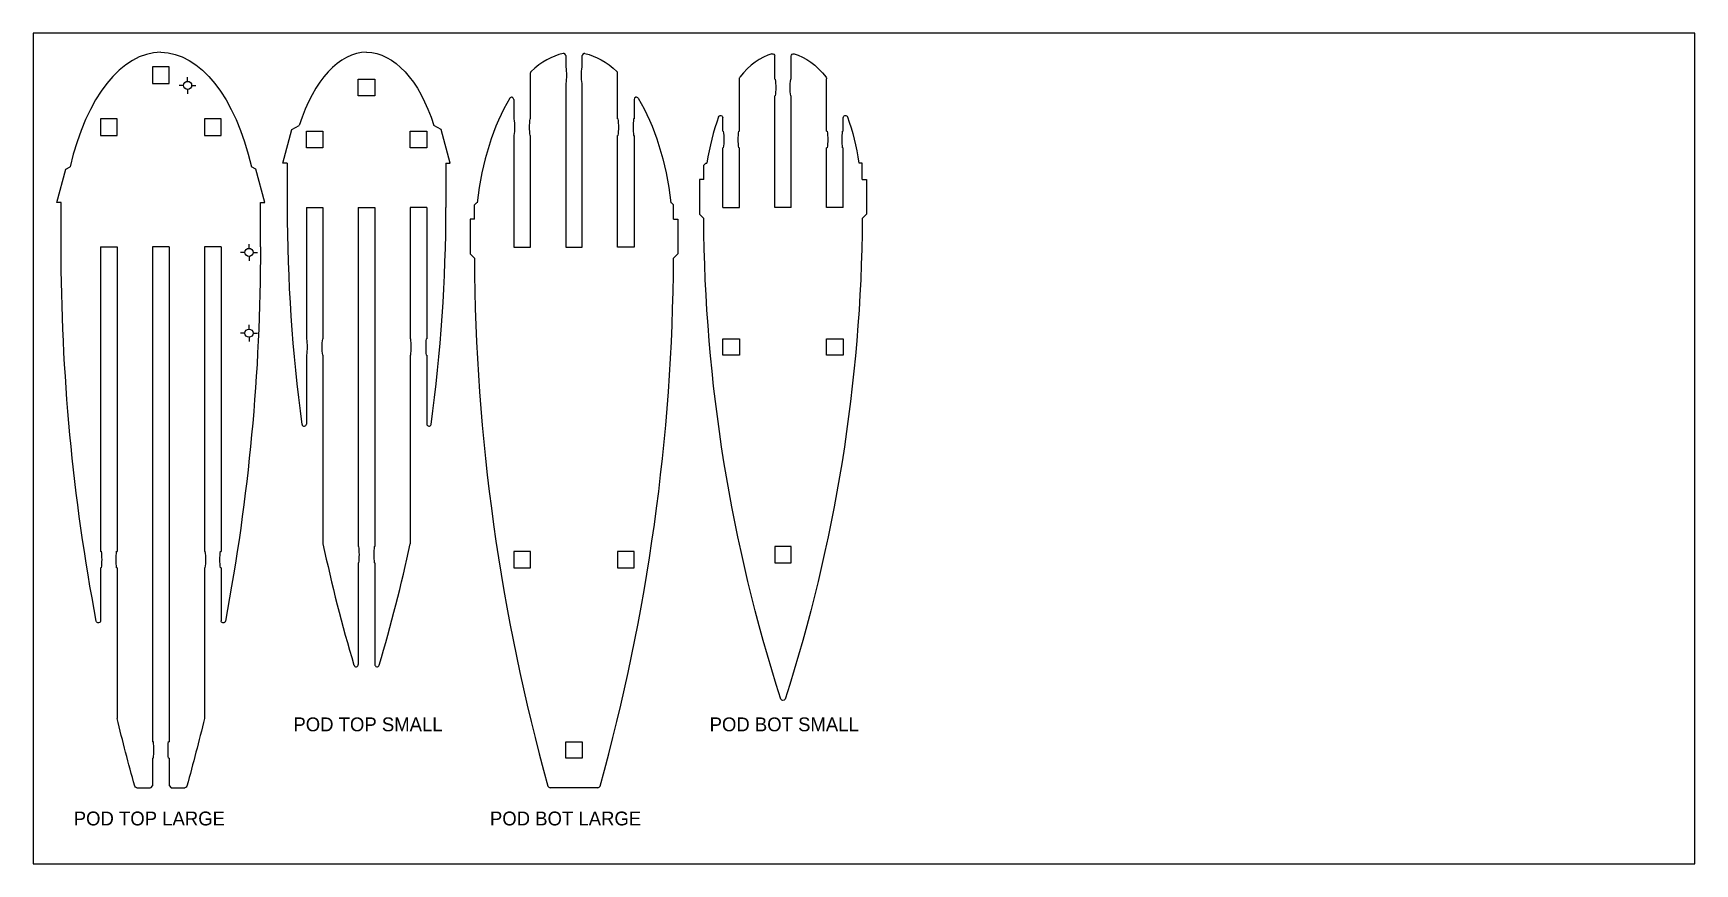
# Model space of a CAD drawing. Header units: inches. Extents: x -122 to 239, y -42 to 133.
# Drawn here: x 9.35 to 33.35, y 106.37 to 118.37 of the extents above; entities that cross this region are included whole.
import ezdxf

# ---------------------------------------------------------------- set-up
doc = ezdxf.new("R2010")
doc.units = ezdxf.units.IN
doc.header["$MEASUREMENT"] = 0

msp = doc.modelspace()

# ---------------------------------------------------------------- texts
at = {"char_height": 0.2, "attachment_point": 1}
for s, insert in [('POD TOP SMALL', (13.112, 108.486)), ('POD BOT SMALL', (19.124, 108.486)), ('POD TOP LARGE', (9.939, 107.126)), ('POD BOT LARGE', (15.951, 107.126))]:
    msp.add_mtext_dynamic_manual_height_columns(s, width=8.31086, gutter_width=1, heights=[0], dxfattribs=dict(at, insert=insert))

# ---------------------------------------------------------------- blocks, each defined once
blk = doc.blocks.new('SkewerHole')
for p, q in [((-0.059, 0), (-0.121, 0)), ((0, 0.059), (0, 0.121)), ((0.059, 0), (0.121, 0)), ((0, -0.059), (0, -0.121))]:
    blk.add_line(p, q)
blk.add_circle((0, 0), 0.0586)
blk = doc.blocks.new('Pod_Larg2')
for p, q in [((-1.371, -1.69), (-1.311, -1.655)), ((1.371, -1.69), (1.311, -1.655)), ((-1.501, -2.172), (-1.371, -1.69)), ((1.501, -2.172), (1.371, -1.69)), ((-1.438, -2.172), (-1.501, -2.172)), ((-1.438, -2.812), (-1.438, -2.172)), ((1.438, -2.812), (1.438, -2.172)), ((1.438, -2.172), (1.501, -2.172)), ((-0.87, -2.812), (-0.63, -2.812)), ((-0.87, -2.812), (-0.87, -7.21)), ((-0.63, -2.812), (-0.63, -7.21)), ((-0.12, -2.812), (0.12, -2.812)), ((-0.12, -2.812), (-0.12, -9.96)), ((0.12, -2.812), (0.12, -9.96)), ((0.87, -2.812), (0.63, -2.812)), ((0.63, -2.812), (0.63, -7.21)), ((0.87, -2.812), (0.87, -7.21)), ((-0.862, -7.21), (-0.87, -7.21)), ((-0.638, -7.21), (-0.63, -7.21)), ((0.638, -7.21), (0.63, -7.21)), ((0.862, -7.21), (0.87, -7.21)), ((-0.87, -7.45), (-0.87, -8.212)), ((-0.87, -7.45), (-0.862, -7.45)), ((-0.63, -7.45), (-0.638, -7.45)), ((-0.63, -7.45), (-0.63, -9.624)), ((0.63, -7.45), (0.63, -9.624)), ((0.63, -7.45), (0.638, -7.45)), ((0.87, -7.45), (0.862, -7.45)), ((0.87, -7.45), (0.87, -8.212)), ((-0.112, -9.96), (-0.12, -9.96)), ((0.112, -9.96), (0.12, -9.96)), ((-0.12, -10.2), (-0.12, -10.594)), ((-0.12, -10.2), (-0.112, -10.2)), ((0.12, -10.2), (0.112, -10.2)), ((0.12, -10.2), (0.12, -10.594)), ((-0.151, -10.625), (-0.346, -10.625)), ((-0.12, -10.594), (-0.151, -10.625)), ((0.12, -10.594), (0.151, -10.625)), ((0.346, -10.625), (0.151, -10.625))]:
    blk.add_line(p, q)
for points in [[(-0.12, -0.212), (0.12, -0.212), (0.12, -0.452), (-0.12, -0.452)], [(-0.87, -0.962), (-0.63, -0.962), (-0.63, -1.202), (-0.87, -1.202)], [(0.63, -0.962), (0.87, -0.962), (0.87, -1.202), (0.63, -1.202)]]:
    blk.add_lwpolyline(points, close=True)
for centre, radius, start, end in [((27.663, -2.812), 29.102, 180, 190.7033), ((-27.663, -2.812), 29.102, 349.2967, 0), ((-1.78, -7.33), 0.926, 352.5501, 7.4499), ((0.28, -7.33), 0.926, 172.5501, 187.4499), ((-0.28, -7.33), 0.926, 352.5501, 7.4499), ((1.78, -7.33), 0.926, 172.5501, 187.4499), ((-0.901, -8.212), 0.0312, 190.7033, 0), ((0.901, -8.212), 0.0312, 180, 349.2967), ((27.663, -2.812), 29.102, 193.5353, 195.5257), ((-27.663, -2.812), 29.102, 344.4743, 346.4647), ((-1.03, -10.08), 0.926, 352.5501, 7.4499), ((1.03, -10.08), 0.926, 172.5501, 187.4499), ((-0.346, -10.594), 0.0312, 195.5257, 270), ((0.346, -10.594), 0.0312, 270, 344.4743)]:
    blk.add_arc(centre, radius, start, end)
blk.add_ellipse((0, -2.812), major_axis=(0, -2.812), ratio=0.511383, start_param=3.141593, end_param=4.288041)
at = {"extrusion": (0, 0, -1)}
blk.add_ellipse((0, -2.812), major_axis=(0, -2.812), ratio=0.511383, start_param=3.141593, end_param=4.288041, dxfattribs=at)
at = {"xscale": -1}
for p in [(-0.387, -0.478), (-1.274, -2.891), (-1.274, -4.058)]:
    blk.add_blockref('SkewerHole', p, dxfattribs=at)
blk = doc.blocks.new('Pod_Small1')
for p, q in [((-1.078, -0.977), (-0.972, -0.916)), ((1.078, -0.977), (0.972, -0.916)), ((-1.208, -1.46), (-1.078, -0.977)), ((1.208, -1.46), (1.078, -0.977)), ((-1.145, -1.46), (-1.208, -1.46)), ((-1.145, -1.46), (-1.145, -2.1)), ((1.145, -1.46), (1.145, -2.1)), ((1.145, -1.46), (1.208, -1.46)), ((-0.87, -2.1), (-0.63, -2.1)), ((-0.87, -2.1), (-0.87, -3.998)), ((-0.63, -2.1), (-0.63, -3.998)), ((-0.12, -2.1), (0.12, -2.1)), ((-0.12, -2.1), (-0.12, -6.998)), ((0.12, -2.1), (0.12, -6.998)), ((0.87, -2.1), (0.63, -2.1)), ((0.63, -2.1), (0.63, -3.998)), ((0.87, -2.1), (0.87, -3.998)), ((-0.862, -3.998), (-0.87, -3.998)), ((-0.638, -3.998), (-0.63, -3.998)), ((0.638, -3.998), (0.63, -3.998)), ((0.862, -3.998), (0.87, -3.998)), ((-0.87, -4.238), (-0.87, -5.231)), ((-0.87, -4.238), (-0.862, -4.238)), ((-0.63, -4.238), (-0.638, -4.238)), ((-0.63, -4.238), (-0.63, -6.96)), ((0.63, -4.238), (0.63, -6.96)), ((0.63, -4.238), (0.638, -4.238)), ((0.87, -4.238), (0.862, -4.238)), ((0.87, -4.238), (0.87, -5.231)), ((-0.112, -6.998), (-0.12, -6.998)), ((0.112, -6.998), (0.12, -6.998)), ((-0.12, -7.238), (-0.12, -8.706)), ((-0.12, -7.238), (-0.112, -7.238)), ((0.12, -7.238), (0.112, -7.238)), ((0.12, -7.238), (0.12, -8.706))]:
    blk.add_line(p, q)
for points in [[(-0.12, -0.25), (0.12, -0.25), (0.12, -0.49), (-0.12, -0.49)], [(-0.87, -1), (-0.63, -1), (-0.63, -1.24), (-0.87, -1.24)], [(0.63, -1), (0.87, -1), (0.87, -1.24), (0.63, -1.24)]]:
    blk.add_lwpolyline(points, close=True)
for centre, radius, start, end in [((22.028, -2.1), 23.174, 180, 187.7759), ((-22.028, -2.1), 23.174, 352.2241, 0), ((-1.78, -4.118), 0.926, 352.5501, 7.4499), ((0.28, -4.118), 0.926, 172.5501, 187.4499), ((-0.28, -4.118), 0.926, 352.5501, 7.4499), ((1.78, -4.118), 0.926, 172.5501, 187.4499), ((-0.901, -5.231), 0.0312, 187.7759, 0), ((0.901, -5.231), 0.0312, 180, 352.2241), ((22.028, -2.1), 23.174, 192.1053, 196.5851), ((-22.028, -2.1), 23.174, 343.4149, 347.8947), ((-1.03, -7.118), 0.926, 352.5501, 7.4499), ((1.03, -7.118), 0.926, 172.5501, 187.4499), ((-0.151, -8.706), 0.0312, 196.5851, 0), ((0.151, -8.706), 0.0312, 180, 343.4149)]:
    blk.add_arc(centre, radius, start, end)
blk.add_ellipse((0, -2.1), major_axis=(0, -2.24), ratio=0.511383, start_param=3.141593, end_param=4.155175)
at = {"extrusion": (0, 0, -1)}
blk.add_ellipse((0, -2.1), major_axis=(0, -2.24), ratio=0.511383, start_param=3.141593, end_param=4.155175, dxfattribs=at)
blk = doc.blocks.new('PodSmall2')
for p, q in [((5.038, 1.208), (4.975, 1.145)), ((5.538, 1.208), (5.038, 1.208)), ((5.538, 1.145), (5.538, 1.208)), ((5.538, 1.145), (5.538, 1.171)), ((5.538, 1.145), (5.778, 1.145)), ((5.778, 1.145), (5.778, 1.098)), ((5.138, 0.87), (5.138, 0.63)), ((5.138, 0.87), (5.998, 0.87)), ((5.998, 0.862), (5.998, 0.87)), ((6.238, 0.87), (6.433, 0.87)), ((6.238, 0.87), (6.238, 0.862)), ((5.138, 0.63), (5.998, 0.63)), ((5.998, 0.638), (5.998, 0.63)), ((6.238, 0.63), (6.238, 0.638)), ((6.238, 0.63), (6.997, 0.63)), ((5.138, 0.12), (5.138, -0.12)), ((5.138, 0.12), (6.748, 0.12)), ((6.748, 0.112), (6.748, 0.12)), ((6.988, 0.12), (7.325, 0.12)), ((6.988, 0.12), (6.988, 0.112)), ((5.138, -0.12), (6.748, -0.12)), ((6.748, -0.112), (6.748, -0.12)), ((6.988, -0.12), (6.988, -0.112)), ((6.988, -0.12), (7.325, -0.12)), ((5.138, -0.87), (5.138, -0.63)), ((5.138, -0.63), (5.998, -0.63)), ((5.998, -0.638), (5.998, -0.63)), ((6.238, -0.63), (6.997, -0.63)), ((6.238, -0.63), (6.238, -0.638)), ((5.138, -0.87), (5.998, -0.87)), ((5.998, -0.862), (5.998, -0.87)), ((6.238, -0.87), (6.238, -0.862)), ((6.238, -0.87), (6.433, -0.87)), ((5.038, -1.208), (4.975, -1.145)), ((5.538, -1.145), (5.747, -1.145)), ((5.538, -1.145), (5.538, -1.208)), ((5.778, -1.114), (5.747, -1.145)), ((5.778, -1.114), (5.778, -1.098)), ((5.538, -1.208), (5.038, -1.208))]:
    blk.add_line(p, q)
for points in [[(3.24, 0.63), (3.24, 0.87), (3, 0.87), (3, 0.63)], [(0.24, 0.12), (0.24, -0.12), (0, -0.12), (0, 0.12)], [(3.24, -0.87), (3.24, -0.63), (3, -0.63), (3, -0.87)]]:
    blk.add_lwpolyline(points, close=True)
for centre, radius, start, end in [((5.138, -22.028), 23.174, 90.4032, 107.8502), ((6.118, 1.78), 0.926, 262.5501, 277.4499), ((6.433, 0.901), 0.0312, 270, 69.8533), ((6.118, -0.28), 0.926, 82.5501, 97.4499), ((6.997, 0.599), 0.0312, 51.7503, 90), ((-1.956, 0), 0.0312, 107.8502, 252.1498), ((6.868, 1.03), 0.926, 262.5501, 277.4499), ((7.325, 0.151), 0.0312, 270, 15.3804), ((5.138, 22.028), 23.174, 252.1498, 269.5968), ((6.868, -1.03), 0.926, 82.5501, 97.4499), ((7.325, -0.151), 0.0312, 344.6196, 90), ((6.118, 0.28), 0.926, 262.5501, 277.4499), ((6.997, -0.599), 0.0312, 270, 308.2497), ((6.118, -1.78), 0.926, 82.5501, 97.4499), ((6.433, -0.901), 0.0312, 290.1467, 90)]:
    blk.add_arc(centre, radius, start, end)
for start_param, end_param in [(4.090071, 4.422585), (3.281346, 3.717049)]:
    blk.add_ellipse((5.138, 0), major_axis=(-2.24, 0), ratio=0.511383, start_param=start_param, end_param=end_param)
at = {"extrusion": (0, 0, -1)}
for start_param, end_param in [(3.281346, 3.717049), (4.090071, 4.422585)]:
    blk.add_ellipse((5.138, 0), major_axis=(-2.24, 0), ratio=0.511383, start_param=start_param, end_param=end_param, dxfattribs=at)
blk = doc.blocks.new('Pod_Large1')
for p, q in [((-0.12, 10.577), (-0.12, 10.413)), ((0.12, 10.413), (0.12, 10.577)), ((-0.63, 9.663), (-0.63, 10.327)), ((-0.12, 10.413), (-0.112, 10.413)), ((0.12, 10.413), (0.112, 10.413)), ((0.63, 9.663), (0.63, 10.327)), ((-0.12, 10.173), (-0.12, 7.812)), ((-0.112, 10.173), (-0.12, 10.173)), ((0.112, 10.173), (0.12, 10.173)), ((0.12, 7.812), (0.12, 10.173)), ((-0.87, 9.945), (-0.87, 9.663)), ((0.87, 9.945), (0.87, 9.663)), ((-0.87, 9.663), (-0.862, 9.663)), ((-0.63, 9.663), (-0.638, 9.663)), ((0.63, 9.663), (0.638, 9.663)), ((0.87, 9.663), (0.862, 9.663)), ((-0.87, 9.423), (-0.87, 7.812)), ((-0.862, 9.423), (-0.87, 9.423)), ((-0.638, 9.423), (-0.63, 9.423)), ((-0.63, 7.812), (-0.63, 9.423)), ((0.63, 7.812), (0.63, 9.423)), ((0.638, 9.423), (0.63, 9.423)), ((0.862, 9.423), (0.87, 9.423)), ((0.87, 9.423), (0.87, 7.812)), ((-1.407, 8.452), (-1.438, 8.421)), ((-1.438, 8.212), (-1.438, 8.421)), ((-1.407, 8.452), (-1.401, 8.452)), ((1.407, 8.452), (1.401, 8.452)), ((1.407, 8.452), (1.438, 8.421)), ((1.438, 8.212), (1.438, 8.421)), ((-1.438, 8.212), (-1.501, 8.212)), ((-1.501, 8.212), (-1.501, 7.712)), ((1.438, 8.212), (1.501, 8.212)), ((1.501, 8.212), (1.501, 7.712)), ((-1.501, 7.712), (-1.438, 7.65)), ((-0.87, 7.812), (-0.63, 7.812)), ((-0.12, 7.812), (0.12, 7.812)), ((0.87, 7.812), (0.63, 7.812)), ((1.501, 7.712), (1.438, 7.65)), ((0.346, 0), (-0.346, 0))]:
    blk.add_line(p, q)
for points in [[(-0.63, 3.415), (-0.87, 3.415), (-0.87, 3.175), (-0.63, 3.175)], [(0.87, 3.415), (0.63, 3.415), (0.63, 3.175), (0.87, 3.175)], [(-0.12, 0.665), (0.12, 0.665), (0.12, 0.425), (-0.12, 0.425)]]:
    blk.add_lwpolyline(points, close=True)
for centre, radius, start, end in [((-0.151, 10.577), 0.0312, 0, 102.1838), ((0.151, 10.577), 0.0312, 77.8162, 180), ((-0.599, 10.327), 0.0312, 133.0569, 180), ((-1.03, 10.293), 0.926, 352.5501, 7.4499), ((1.03, 10.293), 0.926, 172.5501, 187.4499), ((0.599, 10.327), 0.0312, 0, 46.9431), ((-0.901, 9.945), 0.0312, 360, 148.8034), ((0.901, 9.945), 0.0312, 31.1966, 180), ((-1.78, 9.543), 0.926, 352.5501, 7.4499), ((0.28, 9.543), 0.926, 172.5501, 187.4499), ((-0.28, 9.543), 0.926, 352.5501, 7.4499), ((1.78, 9.543), 0.926, 172.5501, 187.4499), ((27.663, 7.812), 29.102, 180.3208, 195.5257), ((-27.663, 7.812), 29.102, 344.4743, 359.6792), ((-0.346, 0.031), 0.0312, 195.5257, 270), ((0.346, 0.031), 0.0312, 270, 344.4743)]:
    blk.add_arc(centre, radius, start, end)
for start_param, end_param in [(3.251561, 3.587342), (3.842889, 4.482822)]:
    blk.add_ellipse((0, 7.812), major_axis=(0, -2.812), ratio=0.511383, start_param=start_param, end_param=end_param)
at = {"extrusion": (0, 0, -1)}
for start_param, end_param in [(3.251561, 3.587342), (3.842889, 4.482822)]:
    blk.add_ellipse((0, 7.812), major_axis=(0, -2.812), ratio=0.511383, start_param=start_param, end_param=end_param, dxfattribs=at)

# ---------------------------------------------------------------- linework, layer by layer
msp.add_lwpolyline([(9.354, 106.372), (33.354, 106.372), (33.354, 118.372), (9.354, 118.372)], close=True)

# ---------------------------------------------------------------- block references
at = {"xscale": -1}
msp.add_blockref('Pod_Larg2', (11.197, 118.096), dxfattribs=at)
for name, p in [('Pod_Small1', (14.169, 117.956)), ('Pod_Large1', (17.165, 107.471))]:
    msp.add_blockref(name, p)
at = {"xscale": -1, "rotation": 270}
msp.add_blockref('PodSmall2', (20.184, 110.718), dxfattribs=at)

msp.set_redraw_order([(e.dxf.handle, doc.entitydb.next_handle()) for e in msp.query("TEXT MTEXT ATTDEF DIMENSION ARC_DIMENSION")])  # texts and dimensions are drawn at this point

doc.saveas('drawing.dxf')
